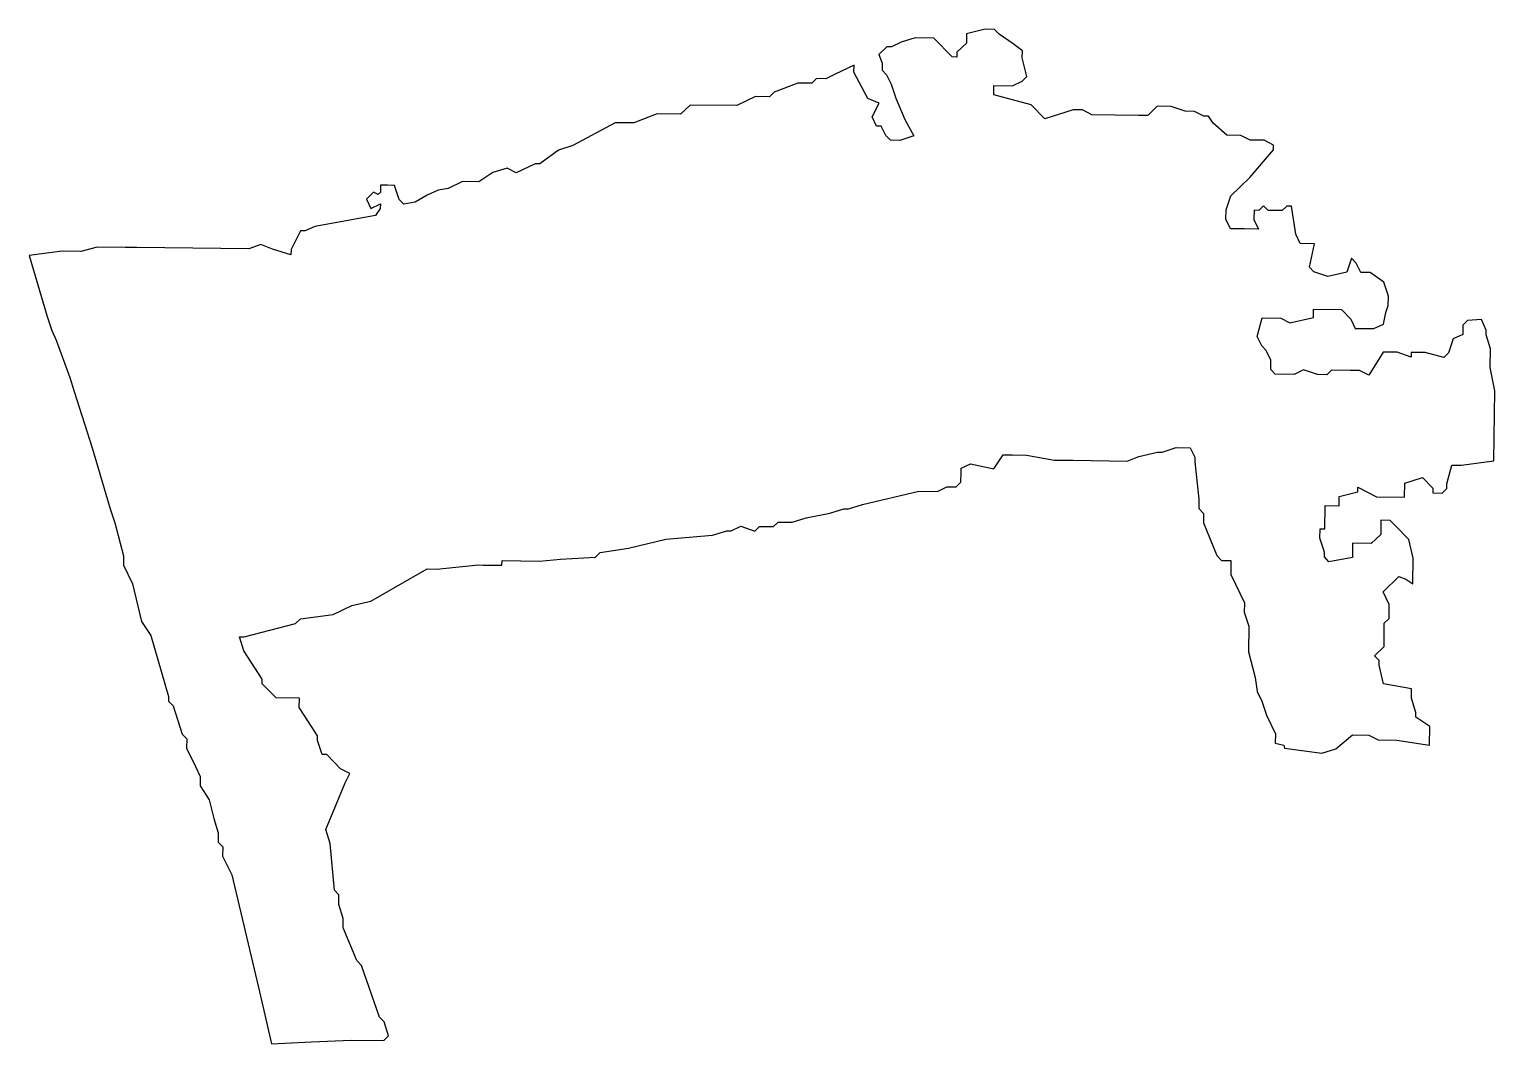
# Model space of a CAD drawing. Header units: metres. Extents: x -265 to 267320, y 216 to 2152161.
# Drawn here: x 534 to 4014, y 457 to 2866 of the extents above; entities that cross this region are included whole.
import ezdxf

# ---------------------------------------------------------------- set-up
doc = ezdxf.new("R2010")
doc.units = ezdxf.units.M
doc.header["$LTSCALE"] = 0.3

msp = doc.modelspace()

# ---------------------------------------------------------------- linework, layer by layer
msp.add_lwpolyline([(2746.6, 1790.2), (2746.9, 1812.4), (2747, 1823.5), (2769.4, 1834.3), (2824.7, 1822.5), (2847.3, 1855.5), (2869.5, 1855.3), (2902.8, 1854.8), (2969.2, 1842.9), (3002.5, 1842.5), (3013.6, 1842.4), (3141.2, 1840.7), (3169.1, 1851.5), (3213.6, 1862), (3224.7, 1861.9), (3258.1, 1872.6), (3291.4, 1872.1), (3302.3, 1849.8), (3302.1, 1838.7), (3307.1, 1794.3), (3312.1, 1749.8), (3311.8, 1727.6), (3322.7, 1716.3), (3322.5, 1694.2), (3354.8, 1616.1), (3365.7, 1604.8), (3387.9, 1604.6), (3387.8, 1593.4), (3387.5, 1571.3), (3420, 1504.3), (3419.7, 1482.1), (3430.3, 1448.7), (3429.6, 1387.6), (3445.4, 1326.4), (3450.6, 1293), (3461.4, 1270.7), (3472.1, 1237.3), (3493.7, 1192.6), (3493.4, 1170.4), (3513.6, 1166), (3515.5, 1159), (3604.1, 1146.8), (3637.5, 1157.5), (3676.8, 1190.3), (3715.6, 1189.8), (3737.7, 1178.4), (3782.1, 1177.9), (3859.6, 1165.8), (3860.1, 1210.2), (3827.1, 1232.8), (3827.3, 1243.9), (3816.6, 1277.3), (3816.9, 1299.5), (3750.5, 1311.4), (3739.9, 1356), (3740, 1367), (3729.1, 1378.3), (3751.6, 1400.2), (3752, 1433.5), (3752.3, 1455.7), (3763.5, 1466.6), (3763.9, 1499.9), (3749.5, 1529.7), (3787, 1566.2), (3803.5, 1560.5), (3820, 1549.1), (3820.8, 1610.2), (3810.3, 1654.7), (3777.4, 1688.4), (3766.5, 1699.6), (3744.3, 1699.9), (3743.8, 1666.6), (3721.4, 1644.7), (3677, 1645.3), (3676.6, 1612), (3620.9, 1601.6), (3610, 1612.8), (3610.1, 1624), (3599.5, 1657.4), (3599.7, 1679.5), (3610.8, 1679.4), (3611.5, 1734.9), (3644.8, 1734.5), (3645.1, 1756.7), (3689.6, 1767.2), (3689.8, 1778.3), (3733.9, 1755.6), (3800.4, 1754.7), (3800.9, 1788), (3842.7, 1801.3), (3867.3, 1776.1), (3867.2, 1765), (3889.4, 1764.7), (3900.6, 1775.7), (3900.7, 1786.7), (3912.4, 1831), (3934.6, 1830.7), (4012.4, 1840.8), (4014.5, 2007.2), (4004.1, 2062.9), (4004.7, 2107.3), (3994, 2140.7), (3994.1, 2151.8), (3983.5, 2176.5), (3950, 2174.5), (3938.8, 2163.6), (3938.5, 2141.4), (3916.2, 2130.6), (3904.6, 2097.4), (3893.4, 2086.5), (3849.2, 2098.1), (3815.9, 2098.5), (3815.8, 2087.5), (3782.6, 2099), (3749.3, 2099.4), (3715.3, 2044.3), (3693.3, 2055.7), (3671.1, 2056), (3626.7, 2056.6), (3615.5, 2045.6), (3593.3, 2045.9), (3560.1, 2057.4), (3537.8, 2046.6), (3493.4, 2047.2), (3482.5, 2058.4), (3482.7, 2080.6), (3471.9, 2102.9), (3461, 2114.1), (3450.1, 2136.5), (3461.8, 2180.7), (3506.2, 2180.2), (3528.2, 2168.8), (3583.9, 2181.9), (3584.1, 2201.4), (3650.7, 2200.5), (3672.6, 2178), (3683.4, 2155.7), (3727.8, 2155.1), (3750.1, 2166), (3756.1, 2193.6), (3761.8, 2210.2), (3762.1, 2232.4), (3751.4, 2265.8), (3718.4, 2288.5), (3696.2, 2288.7), (3685.4, 2311), (3674.5, 2322.3), (3662.9, 2289.2), (3618.4, 2278.6), (3585.3, 2290.1), (3574.3, 2301.4), (3586.1, 2356.7), (3552.8, 2357.1), (3542, 2379.5), (3531.7, 2446.2), (3520.7, 2446.3), (3509.4, 2435.3), (3498.3, 2435.5), (3476.1, 2435.8), (3465.2, 2447), (3453.9, 2436), (3442.8, 2436.2), (3442.5, 2414), (3453.4, 2391.7), (3420.1, 2392.1), (3386.8, 2392.5), (3376, 2414.9), (3376.3, 2437), (3387.8, 2470.2), (3410.2, 2492.1), (3432.7, 2514), (3489.1, 2579.9), (3489.2, 2591), (3467.1, 2602.4), (3433.8, 2602.8), (3411.8, 2614.1), (3378.5, 2614.6), (3345.6, 2642.7), (3334.7, 2659.5), (3323.6, 2659.7), (3301.5, 2671), (3279.3, 2671.3), (3246.2, 2682.8), (3212.9, 2683.2), (3190.4, 2661.4), (3168.2, 2661.6), (3057.3, 2663), (3035.2, 2674.4), (3013, 2674.7), (2946.2, 2653.3), (2913.3, 2687), (2824.8, 2710.4), (2825.1, 2732.6), (2869.5, 2732), (2891.8, 2742.8), (2903, 2753.8), (2892.5, 2798.3), (2892.7, 2814.9), (2870.7, 2831.8), (2837.7, 2854.5), (2826.8, 2865.7), (2804.6, 2866), (2760.1, 2855.5), (2759.8, 2833.3), (2737.3, 2811.4), (2737.2, 2800.2), (2726.1, 2800.4), (2682.3, 2845.3), (2637.9, 2845.9), (2604.4, 2835.2), (2582.1, 2824.4), (2571, 2824.6), (2551.7, 2805.8), (2559.4, 2785.8), (2559.2, 2769.2), (2570.2, 2758), (2581, 2735.6), (2591.7, 2702.2), (2613.2, 2652), (2634.9, 2612.9), (2601.5, 2602.2), (2579.3, 2602.5), (2568.3, 2613.7), (2562.9, 2624.9), (2557.5, 2636.1), (2546.4, 2636.2), (2535.6, 2658.5), (2552.1, 2690.8), (2525.9, 2701.6), (2492.6, 2764.5), (2492.8, 2781.1), (2448.1, 2759.5), (2425.8, 2748.7), (2403.6, 2749), (2392.3, 2738), (2359.1, 2738.4), (2303.3, 2716.9), (2292.1, 2706), (2258.8, 2706.4), (2214.1, 2684.8), (2103.2, 2686.2), (2080.7, 2664.3), (2025.2, 2665), (1969.4, 2643.5), (1925.1, 2644.1), (1824.5, 2589.8), (1791.1, 2579.1), (1746.3, 2546.4), (1735.2, 2546.6), (1690.5, 2524.9), (1668.5, 2536.3), (1635, 2525.7), (1601.4, 2503.9), (1562.6, 2504.4), (1529.1, 2488.1), (1504.8, 2484.2), (1479, 2472.1), (1450.7, 2455.5), (1423.2, 2450.6), (1412.3, 2461.9), (1406.9, 2478.6), (1401.6, 2495.3), (1384.9, 2495.5), (1368.3, 2495.7), (1368.1, 2479.1), (1362.5, 2473.6), (1351.4, 2479.3), (1334.6, 2462.8), (1345.4, 2440.5), (1367.7, 2451.3), (1367.6, 2440.2), (1356.3, 2423.7), (1211.7, 2397.8), (1189.4, 2387), (1178.2, 2387.1), (1155.5, 2343), (1155.4, 2330.4), (1111.1, 2343.6), (1083.5, 2355.1), (1055.6, 2344.3), (789.3, 2347.7), (761.6, 2348), (695, 2348.8), (656, 2338.3), (611.7, 2338.8), (533.8, 2328.7), (576.4, 2183.9), (587.1, 2150.5), (597.9, 2128.1), (630.1, 2038.9), (640.7, 2005.5), (683.4, 1871.8), (726, 1727), (736.7, 1693.6), (757.9, 1615.6), (757.6, 1593.4), (779.3, 1548.7), (800.3, 1459.7), (822.1, 1426.1), (864.7, 1281.3), (864.5, 1270.2), (875.5, 1259), (896.8, 1192.1), (907.8, 1180.9), (907.5, 1158.7), (929.1, 1114), (939.9, 1091.7), (939.6, 1069.5), (961.4, 1035.9), (971.9, 991.4), (982.6, 958), (982.4, 935.8), (993.3, 924.5), (993, 902.4), (1014.7, 857.7), (1077.9, 590.5), (1088.4, 546), (1109.5, 457), (1203.9, 461.3), (1298.2, 465.7), (1375.9, 464.7), (1387.1, 475.7), (1376.5, 509.1), (1365.5, 520.3), (1322.7, 642.9), (1311.7, 654.2), (1279.4, 732.3), (1279.7, 754.5), (1269, 787.9), (1269.3, 810.1), (1258.4, 821.3), (1248.6, 932.4), (1238, 965.9), (1283.8, 1076.2), (1295.1, 1098.3), (1273.1, 1109.7), (1240.2, 1143.4), (1229.1, 1143.5), (1218.4, 1177), (1218.6, 1188.1), (1196.8, 1221.6), (1175.1, 1255.2), (1175.3, 1277.4), (1119.9, 1278.1), (1087, 1311.8), (1087.1, 1322.9), (1043.6, 1390), (1032.9, 1423.5), (1044, 1423.3), (1166.5, 1455.1), (1177.7, 1466), (1255.5, 1476.1), (1300.2, 1497.8), (1344.7, 1508.3), (1478.9, 1584.3), (1501, 1584), (1601.1, 1593.9), (1612.1, 1593.7), (1656.5, 1593.2), (1656.7, 1604.2), (1745.4, 1603.1), (1795.4, 1608), (1878.7, 1612.5), (1890, 1623.5), (1956.7, 1633.7), (2045.7, 1654.8), (2156.8, 1664.5), (2190.3, 1675.2), (2201.3, 1675.1), (2223.7, 1685.9), (2256.8, 1674.4), (2268.1, 1685.3), (2301.4, 1684.9), (2312.6, 1695.8), (2345.9, 1695.4), (2379.3, 1706.1), (2434.9, 1716.5), (2468.4, 1727.1), (2479.5, 1727), (2512.9, 1737.7), (2646.5, 1769.3), (2690.9, 1768.7), (2713.2, 1779.5), (2735.4, 1779.3)], close=True)

doc.saveas('drawing.dxf')
